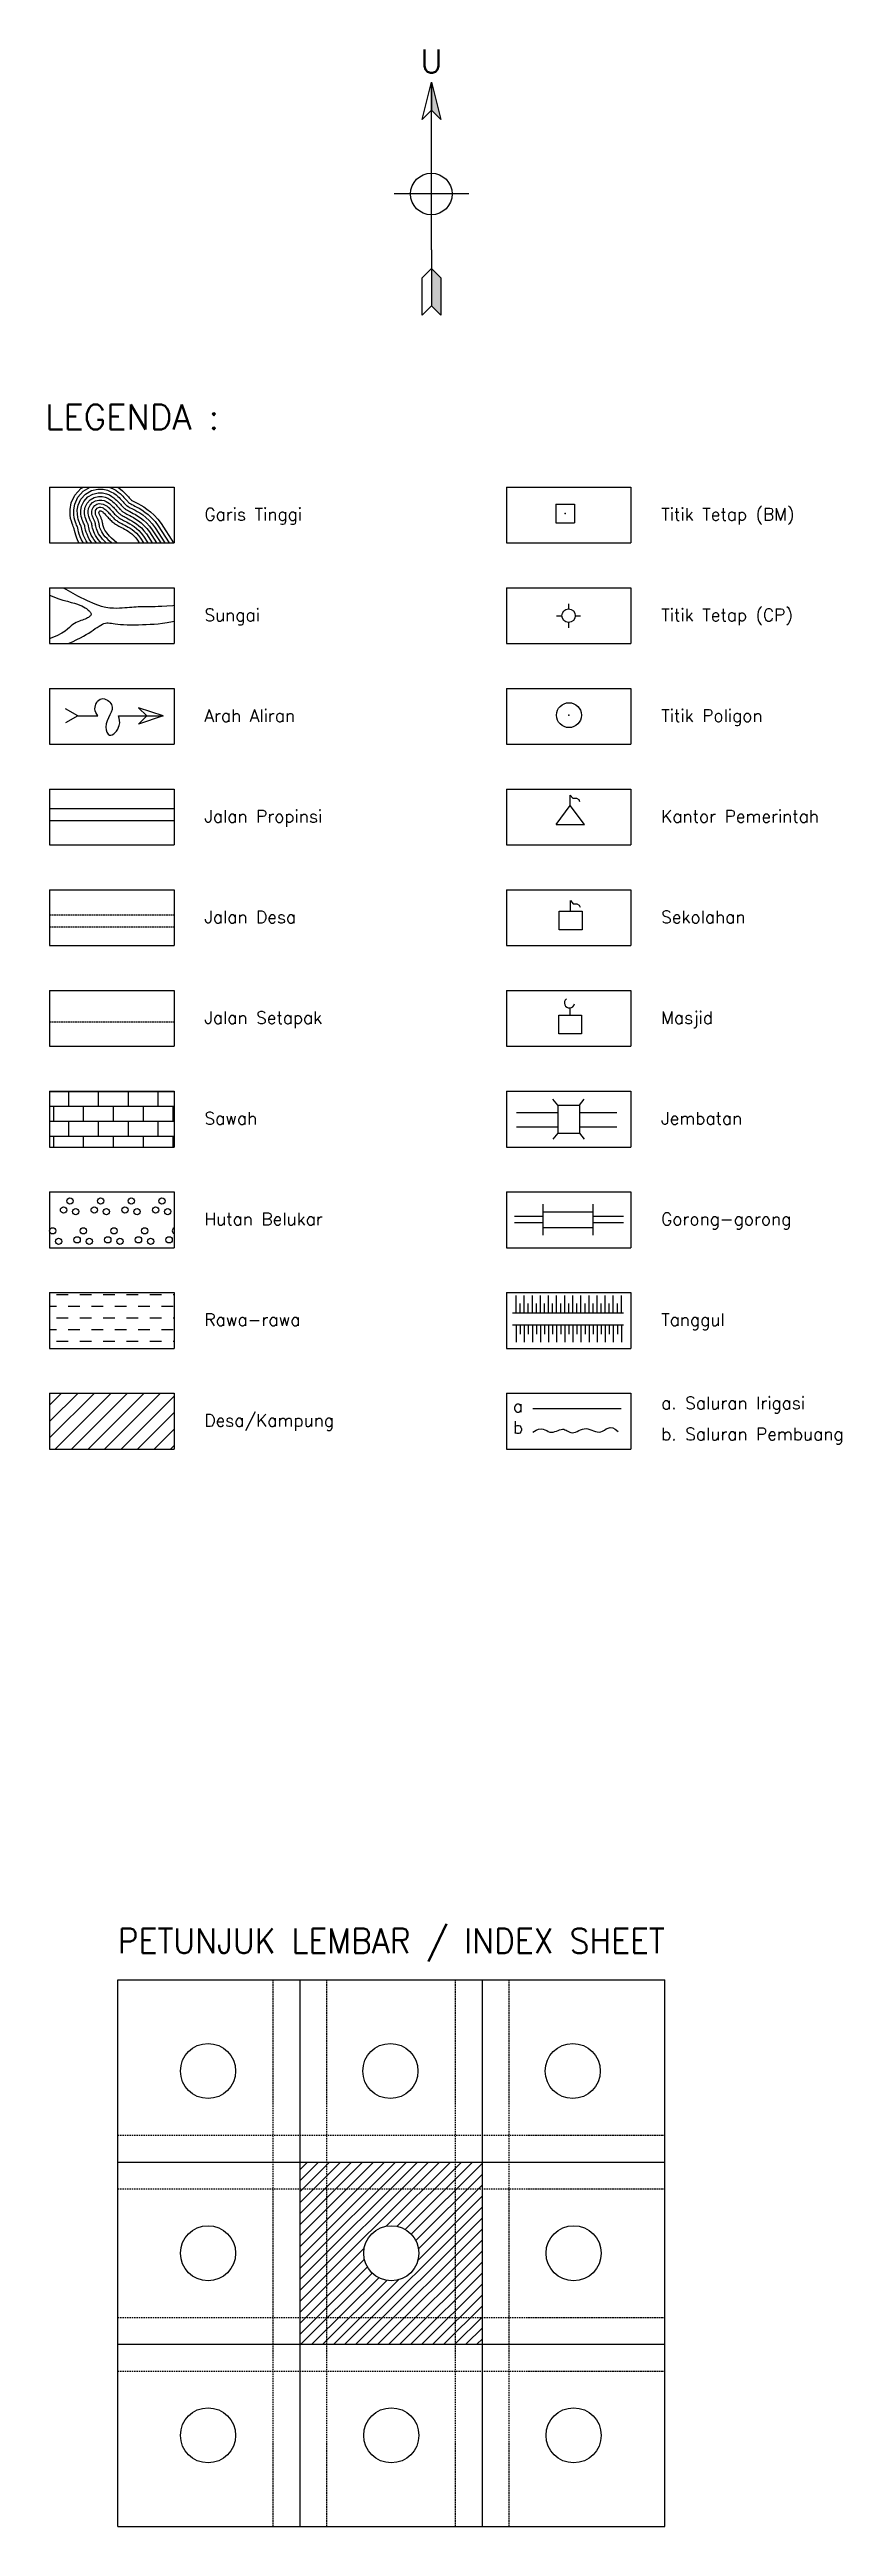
# Model space of a CAD drawing. Header units: metres. Extents: x 511708 to 512549, y 196282 to 196876.
# Drawn here: x 512383 to 512510.3, y 196446.6 to 196845.2 of the extents above; entities that cross this region are included whole.
import ezdxf
from ezdxf.enums import TextEntityAlignment as Align

# ---------------------------------------------------------------- set-up
doc = ezdxf.new("R2010")
doc.units = ezdxf.units.M
doc.header["$MEASUREMENT"] = 0
doc.header["$PDSIZE"] = 0.1
doc.linetypes.add('DASHED2', pattern=[0.375, 0.25, -0.125])
doc.layers.add('KOP', color=7, linetype='CONTINUOUS')
doc.layers.add('LINE', color=7, linetype='CONTINUOUS')
doc.styles.get("Standard").update_dxf_attribs({"font": 'Simplex.shx'})

msp = doc.modelspace()

# ---------------------------------------------------------------- texts
at = {"layer": 'KOP', "color": 5, "linetype": 'Continuous'}
msp.add_text('LEGENDA :', height=4, dxfattribs=at).set_placement((512382.36, 196784.04))
at = {"layer": 'KOP', "color": 3, "linetype": 'Continuous'}
for s, p in [('Titik Tetap (BM)', (512481.34, 196769.38)), ('Garis Tinggi', (512407.92, 196769.38)), ('Sungai', (512407.92, 196753.18)), ('Titik Tetap (CP)', (512481.34, 196753.18)), ('Arah Aliran', (512407.92, 196736.98)), ('Titik Poligon', (512481.34, 196736.98)), ('Jalan Propinsi', (512407.92, 196720.77)), ('Kantor Pemerintah', (512481.34, 196720.77)), ('Jalan Desa', (512407.92, 196704.57)), ('Sekolahan', (512481.34, 196704.57)), ('Jalan Setapak', (512407.92, 196688.37)), ('Masjid', (512481.34, 196688.37)), ('Sawah', (512407.92, 196672.17)), ('Jembatan', (512481.34, 196672.17)), ('Hutan Belukar', (512407.92, 196655.97)), ('Gorong-gorong', (512481.34, 196655.97)), ('Rawa-rawa', (512407.92, 196639.77)), ('Tanggul', (512481.34, 196639.77)), ('a. Saluran Irigasi', (512481.34, 196626.36)), ('Desa/Kampung', (512407.92, 196623.56)), ('b. Saluran Pembuang', (512481.34, 196621.36))]:
    msp.add_text(s, height=2, dxfattribs=at).set_placement(p)
at = {"layer": 'KOP', "color": 2, "linetype": 'Continuous'}
for s, p in [('a', (512457.51, 196625.86)), ('b', (512457.51, 196622.43))]:
    msp.add_text(s, height=2, dxfattribs=at).set_placement(p)
at = {"layer": 'KOP', "color": 5, "linetype": 'Continuous', "width": 0.814307}
msp.add_text('PETUNJUK LEMBAR / INDEX SHEET', height=4, dxfattribs=at).set_placement((512393.99, 196538.81), (512481.93, 196538.81), align=Align.FIT)
at = {"layer": 'LINE', "color": 7, "linetype": 'Continuous'}
msp.add_text('U', height=3.75, dxfattribs=at).set_placement((512444.4, 196841.42), align=Align.CENTER)

# ---------------------------------------------------------------- hatches: boundary and pattern name
at = {"layer": 'KOP', "linetype": 'Continuous'}
h = msp.add_hatch(dxfattribs=at)
h.set_pattern_fill('AR-B816', color=2, scale=0.3, style=0)
h.set_pattern_definition([(0, (561722.9077, 206282.2998), (0, 2.4), []), (90, (561722.9077, 206282.2998), (-2.4, 2.4), [2.4, -2.4])])
h.paths.add_polyline_path([(512403.04, 196668.55), (512403.04, 196677.55), (512383.04, 196677.55), (512383.04, 196668.55)])
h = msp.add_hatch(dxfattribs=at)
h.set_pattern_fill('DASH', color=3, scale=15, style=0)
h.set_pattern_definition([(0, (561722.9077, 206282.2998), (1.875, 1.875), [1.875, -1.875])])
h.paths.add_polyline_path([(512403.04, 196636.15), (512403.04, 196645.15), (512383.04, 196645.15), (512383.04, 196636.15)])
h = msp.add_hatch(dxfattribs=at)
h.set_pattern_fill('ANSI31', color=3, scale=15, style=0)
h.set_pattern_definition([(45, (561722.9077, 206282.2998), (-1.325825215, 1.325825215), [])])
h.paths.add_polyline_path([(512403.04, 196619.95), (512403.04, 196628.95), (512383.04, 196628.95), (512383.04, 196619.95)])
h = msp.add_hatch(dxfattribs=at)
h.set_pattern_fill('ANSI31', color=1, scale=10, style=0)
h.set_pattern_definition([(45, (561707.6366, 206282.2998), (-0.883883476, 0.883883476), [])])
h.paths.add_polyline_path([(512448.3, 196500.88), (512448.3, 196505.2), (512427.62, 196505.2), (512427.62, 196500.88)])
h.paths.add_polyline_path([(512452.62, 196505.2), (512448.3, 196505.2), (512448.3, 196500.88), (512452.62, 196500.88)])
h.paths.add_polyline_path([(512448.3, 196480.2), (512452.62, 196480.2), (512452.62, 196500.88), (512448.3, 196500.88)])
h.paths.add_polyline_path([(512448.3, 196500.88), (512427.62, 196500.88), (512427.62, 196480.2), (512448.3, 196480.2)])
h.paths.add_polyline_path([(512442.39, 196490.54, -1), (512433.53, 196490.54, -1)], flags=16)
h.paths.add_polyline_path([(512427.62, 196480.2), (512427.62, 196475.88), (512448.3, 196475.88), (512448.3, 196480.2)])
h.paths.add_polyline_path([(512448.3, 196480.2), (512448.3, 196475.88), (512452.62, 196475.88), (512452.62, 196480.2)])
h.paths.add_polyline_path([(512427.62, 196480.2), (512423.3, 196480.2), (512423.3, 196475.88), (512427.62, 196475.88)])
h.paths.add_polyline_path([(512427.62, 196500.88), (512423.3, 196500.88), (512423.3, 196480.2), (512427.62, 196480.2)])
h.paths.add_polyline_path([(512423.3, 196505.2), (512423.3, 196500.88), (512427.62, 196500.88), (512427.62, 196505.2)])
h.paths.add_polyline_path([(512435.84, 196488), (512438.79, 196488), (512438.79, 196494), (512435.84, 196494)], flags=8)

# ---------------------------------------------------------------- linework, layer by layer
at = {"layer": 'KOP', "color": 3, "linetype": 'Continuous'}
for p, q in [((512383.04, 196774.76), (512403.04, 196774.76)), ((512383.04, 196774.76), (512383.04, 196765.76)), ((512403.04, 196774.76), (512403.04, 196765.76)), ((512456.46, 196774.76), (512456.46, 196765.76)), ((512456.46, 196774.76), (512476.46, 196774.76)), ((512476.46, 196774.76), (512476.46, 196765.76)), ((512383.04, 196765.76), (512403.04, 196765.76)), ((512456.46, 196765.76), (512476.46, 196765.76)), ((512383.04, 196758.56), (512383.04, 196749.56)), ((512383.04, 196758.56), (512403.04, 196758.56)), ((512403.04, 196758.56), (512403.04, 196749.56)), ((512456.46, 196758.56), (512456.46, 196749.56)), ((512456.46, 196758.56), (512476.46, 196758.56)), ((512466.46, 196755.97), (512466.46, 196755.14)), ((512476.46, 196758.56), (512476.46, 196749.56)), ((512464.52, 196754.06), (512465.38, 196754.06)), ((512466.46, 196752.98), (512466.46, 196752.12)), ((512467.54, 196754.06), (512468.37, 196754.06)), ((512383.04, 196749.56), (512403.04, 196749.56)), ((512456.46, 196749.56), (512476.46, 196749.56)), ((512383.04, 196742.36), (512383.04, 196733.36)), ((512383.04, 196742.36), (512403.04, 196742.36)), ((512403.04, 196742.36), (512403.04, 196733.36)), ((512456.46, 196742.36), (512456.46, 196733.36)), ((512456.46, 196742.36), (512476.46, 196742.36)), ((512476.46, 196742.36), (512476.46, 196733.36)), ((512383.04, 196733.36), (512403.04, 196733.36)), ((512456.46, 196733.36), (512476.46, 196733.36)), ((512383.04, 196726.16), (512383.04, 196717.16)), ((512383.04, 196726.16), (512403.04, 196726.16)), ((512403.04, 196726.16), (512403.04, 196717.16)), ((512456.46, 196726.16), (512456.46, 196717.16)), ((512456.46, 196726.16), (512476.46, 196726.16)), ((512476.46, 196726.16), (512476.46, 196717.16)), ((512383.04, 196717.16), (512403.04, 196717.16)), ((512456.46, 196717.16), (512476.46, 196717.16)), ((512383.04, 196709.96), (512383.04, 196700.96)), ((512383.04, 196709.96), (512403.04, 196709.96)), ((512403.04, 196709.96), (512403.04, 196700.96)), ((512456.46, 196709.96), (512456.46, 196700.96)), ((512456.46, 196709.96), (512476.46, 196709.96)), ((512476.46, 196709.96), (512476.46, 196700.96)), ((512383.04, 196700.96), (512403.04, 196700.96)), ((512456.46, 196700.96), (512476.46, 196700.96)), ((512383.04, 196693.76), (512383.04, 196684.76)), ((512383.04, 196693.76), (512403.04, 196693.76)), ((512403.04, 196693.76), (512403.04, 196684.76)), ((512456.46, 196693.76), (512456.46, 196684.76)), ((512456.46, 196693.76), (512476.46, 196693.76)), ((512476.46, 196693.76), (512476.46, 196684.76)), ((512383.04, 196684.76), (512403.04, 196684.76)), ((512456.46, 196684.76), (512476.46, 196684.76)), ((512383.04, 196677.55), (512383.04, 196668.55)), ((512383.04, 196677.55), (512403.04, 196677.55)), ((512403.04, 196677.55), (512403.04, 196668.55)), ((512456.46, 196677.55), (512456.46, 196668.55)), ((512456.46, 196677.55), (512476.46, 196677.55)), ((512476.46, 196677.55), (512476.46, 196668.55)), ((512383.04, 196668.55), (512403.04, 196668.55)), ((512456.46, 196668.55), (512476.46, 196668.55)), ((512383.04, 196661.35), (512383.04, 196652.35)), ((512383.04, 196661.35), (512403.04, 196661.35)), ((512403.04, 196661.35), (512403.04, 196652.35)), ((512456.46, 196661.35), (512456.46, 196652.35)), ((512456.46, 196661.35), (512476.46, 196661.35)), ((512476.46, 196661.35), (512476.46, 196652.35)), ((512383.04, 196652.35), (512403.04, 196652.35)), ((512456.46, 196652.35), (512476.46, 196652.35)), ((512383.04, 196645.15), (512383.04, 196636.15)), ((512383.04, 196645.15), (512403.04, 196645.15)), ((512403.04, 196645.15), (512403.04, 196636.15)), ((512456.46, 196645.15), (512456.46, 196636.15)), ((512456.46, 196645.15), (512476.46, 196645.15)), ((512476.46, 196645.15), (512476.46, 196636.15)), ((512383.04, 196636.15), (512403.04, 196636.15)), ((512456.46, 196636.15), (512476.46, 196636.15)), ((512383.04, 196628.95), (512383.04, 196619.95)), ((512383.04, 196628.95), (512403.04, 196628.95)), ((512403.04, 196628.95), (512403.04, 196619.95)), ((512456.46, 196628.95), (512456.46, 196619.95)), ((512456.46, 196628.95), (512476.46, 196628.95)), ((512476.46, 196628.95), (512476.46, 196619.95)), ((512460.71, 196626.46), (512474.93, 196626.46)), ((512383.04, 196619.95), (512403.04, 196619.95)), ((512456.46, 196619.95), (512476.46, 196619.95))]:
    msp.add_line(p, q, dxfattribs=at)
at = {"layer": 'KOP', "color": 77, "linetype": 'Continuous'}
for q in [(512385.57, 196739.07), (512385.57, 196736.8), (512390.78, 196737.93)]:
    msp.add_line((512387.58, 196737.93), q, dxfattribs=at)
at = {"layer": 'KOP', "color": 7, "linetype": 'Continuous'}
msp.add_line((512394.12, 196737.93), (512401.3, 196737.93), dxfattribs=at)
at = {"layer": 'KOP', "color": 5, "linetype": 'Continuous'}
for p, q in [((512383.04, 196723.03), (512403.04, 196723.03)), ((512383.04, 196721.08), (512403.04, 196721.08)), ((512393.99, 196446.57), (512393.99, 196534.51)), ((512393.99, 196534.51), (512481.93, 196534.51)), ((512423.3, 196446.57), (512423.3, 196534.51)), ((512452.62, 196446.57), (512452.62, 196534.51)), ((512481.93, 196446.57), (512481.93, 196534.51)), ((512393.99, 196505.2), (512481.93, 196505.2)), ((512393.99, 196475.88), (512481.93, 196475.88)), ((512393.99, 196446.57), (512481.93, 196446.57))]:
    msp.add_line(p, q, dxfattribs=at)
at = {"layer": 'KOP', "color": 3, "linetype": 'DASHED2'}
for p, q in [((512383.04, 196705.94), (512403.04, 196705.94)), ((512383.04, 196703.99), (512403.04, 196703.99)), ((512383.04, 196688.68), (512403.04, 196688.68)), ((512418.99, 196446.57), (512418.99, 196534.51)), ((512427.62, 196446.57), (512427.62, 196534.51)), ((512448.3, 196446.57), (512448.3, 196534.51)), ((512456.93, 196446.57), (512456.93, 196534.51)), ((512393.99, 196509.51), (512481.93, 196509.51)), ((512393.99, 196500.88), (512481.93, 196500.88)), ((512393.99, 196480.2), (512481.93, 196480.2)), ((512393.99, 196471.57), (512481.93, 196471.57))]:
    msp.add_line(p, q, dxfattribs=at)
at = {"layer": 'KOP', "color": 4, "linetype": 'Continuous'}
for p, q in [((512464.71, 196675.28), (512463.94, 196676.23)), ((512468.21, 196675.28), (512468.99, 196676.23)), ((512458.07, 196674.09), (512464.71, 196674.09)), ((512464.71, 196675.28), (512468.21, 196675.28)), ((512464.71, 196675.28), (512464.71, 196670.78)), ((512468.21, 196675.28), (512468.21, 196670.78)), ((512468.21, 196674.09), (512474.23, 196674.09)), ((512458.07, 196671.82), (512464.71, 196671.82)), ((512464.71, 196670.78), (512463.94, 196669.84)), ((512464.71, 196670.78), (512468.21, 196670.78)), ((512468.21, 196671.82), (512474.23, 196671.82)), ((512468.21, 196670.78), (512468.99, 196669.84)), ((512462.3, 196659.35), (512462.3, 196654.35)), ((512462.3, 196658.1), (512470.38, 196658.1)), ((512470.38, 196659.35), (512470.38, 196654.35)), ((512462.3, 196655.6), (512470.38, 196655.6))]:
    msp.add_line(p, q, dxfattribs=at)
at = {"layer": 'KOP', "color": 2, "linetype": 'Continuous'}
for p, q in [((512457.77, 196657.45), (512462.3, 196657.45)), ((512457.77, 196656.4), (512462.3, 196656.4)), ((512470.38, 196657.45), (512475.28, 196657.45)), ((512470.38, 196656.4), (512475.28, 196656.4)), ((512457.47, 196641.89), (512475.28, 196641.89)), ((512457.47, 196639.93), (512475.28, 196639.93))]:
    msp.add_line(p, q, dxfattribs=at)
at = {"layer": 'KOP', "color": 1, "linetype": 'Continuous'}
for p, q in [((512458.03, 196641.89), (512458.03, 196644.66)), ((512459.34, 196641.89), (512459.34, 196644.66)), ((512460.64, 196641.89), (512460.64, 196644.66)), ((512461.94, 196641.89), (512461.94, 196644.66)), ((512463.24, 196641.89), (512463.24, 196644.66)), ((512464.54, 196641.89), (512464.54, 196644.66)), ((512465.84, 196641.89), (512465.84, 196644.66)), ((512467.15, 196641.89), (512467.15, 196644.66)), ((512468.45, 196641.89), (512468.45, 196644.66)), ((512469.75, 196641.89), (512469.75, 196644.66)), ((512471.05, 196641.89), (512471.05, 196644.66)), ((512472.35, 196641.89), (512472.35, 196644.66)), ((512473.65, 196641.89), (512473.65, 196644.66)), ((512474.96, 196641.89), (512474.96, 196644.66)), ((512458.69, 196641.89), (512458.69, 196643.36)), ((512459.99, 196641.89), (512459.99, 196643.36)), ((512461.29, 196641.89), (512461.29, 196643.36)), ((512462.59, 196641.89), (512462.59, 196643.36)), ((512463.89, 196641.89), (512463.89, 196643.36)), ((512465.19, 196641.89), (512465.19, 196643.36)), ((512466.5, 196641.89), (512466.5, 196643.36)), ((512467.8, 196641.89), (512467.8, 196643.36)), ((512469.1, 196641.89), (512469.1, 196643.36)), ((512470.4, 196641.89), (512470.4, 196643.36)), ((512471.7, 196641.89), (512471.7, 196643.36)), ((512473, 196641.89), (512473, 196643.36)), ((512474.3, 196641.89), (512474.3, 196643.36)), ((512458.03, 196639.93), (512458.03, 196637.16)), ((512458.69, 196639.93), (512458.69, 196638.46)), ((512459.34, 196639.93), (512459.34, 196637.16)), ((512459.99, 196639.93), (512459.99, 196638.46)), ((512460.64, 196639.93), (512460.64, 196637.16)), ((512461.29, 196639.93), (512461.29, 196638.46)), ((512461.94, 196639.93), (512461.94, 196637.16)), ((512462.59, 196639.93), (512462.59, 196638.46)), ((512463.24, 196639.93), (512463.24, 196637.16)), ((512463.89, 196639.93), (512463.89, 196638.46)), ((512464.54, 196639.93), (512464.54, 196637.16)), ((512465.19, 196639.93), (512465.19, 196638.46)), ((512465.84, 196639.93), (512465.84, 196637.16)), ((512466.5, 196639.93), (512466.5, 196638.46)), ((512467.15, 196639.93), (512467.15, 196637.16)), ((512467.8, 196639.93), (512467.8, 196638.46)), ((512468.45, 196639.93), (512468.45, 196637.16)), ((512469.1, 196639.93), (512469.1, 196638.46)), ((512469.75, 196639.93), (512469.75, 196637.16)), ((512470.4, 196639.93), (512470.4, 196638.46)), ((512471.05, 196639.93), (512471.05, 196637.16)), ((512471.7, 196639.93), (512471.7, 196638.46)), ((512472.35, 196639.93), (512472.35, 196637.16)), ((512473, 196639.93), (512473, 196638.46)), ((512473.65, 196639.93), (512473.65, 196637.16)), ((512474.3, 196639.93), (512474.3, 196638.46)), ((512474.96, 196639.93), (512474.96, 196637.16))]:
    msp.add_line(p, q, dxfattribs=at)
for points in [[(512387.77, 196765.76), (512387.64, 196766.02), (512387.42, 196766.51), (512387.26, 196766.99), (512387.14, 196767.41), (512387.06, 196767.78), (512387.01, 196768.03), (512387, 196768.06), (512386.93, 196768.21), (512386.85, 196768.4), (512386.75, 196768.63), (512386.64, 196768.91), (512386.53, 196769.26), (512386.42, 196769.71), (512386.34, 196770.31), (512386.33, 196771.13), (512386.52, 196772.21), (512387.09, 196773.43), (512388.08, 196774.53), (512388.48, 196774.76)], [(512388.43, 196765.76), (512388.41, 196765.81), (512388.16, 196766.27), (512387.96, 196766.73), (512387.81, 196767.16), (512387.7, 196767.56), (512387.63, 196767.89), (512387.58, 196768.15), (512387.57, 196768.21), (512387.53, 196768.3), (512387.46, 196768.45), (512387.38, 196768.63), (512387.29, 196768.84), (512387.19, 196769.1), (512387.09, 196769.42), (512386.99, 196769.82), (512386.92, 196770.36), (512386.91, 196771.08), (512387.08, 196772.03), (512387.58, 196773.11), (512388.45, 196774.08), (512389.57, 196774.73), (512389.73, 196774.76)], [(512389.12, 196765.76), (512388.91, 196766.1), (512388.69, 196766.52), (512388.5, 196766.94), (512388.37, 196767.33), (512388.27, 196767.7), (512388.2, 196768), (512388.15, 196768.25), (512388.13, 196768.38), (512388.1, 196768.45), (512388.05, 196768.55), (512387.99, 196768.69), (512387.91, 196768.86), (512387.83, 196769.06), (512387.74, 196769.29), (512387.65, 196769.57), (512387.56, 196769.93), (512387.5, 196770.4), (512387.49, 196771.03), (512387.64, 196771.86), (512388.07, 196772.79), (512388.82, 196773.62), (512389.79, 196774.18), (512390.77, 196774.42), (512391.63, 196774.4), (512392.34, 196774.24), (512392.9, 196774.01), (512393.36, 196773.75), (512393.71, 196773.49), (512393.98, 196773.26), (512394.2, 196773.06), (512394.39, 196772.87), (512394.56, 196772.7), (512394.71, 196772.53), (512394.85, 196772.38), (512394.97, 196772.24), (512395.08, 196772.12), (512395.18, 196772.02), (512395.26, 196771.93), (512395.33, 196771.86), (512395.39, 196771.81), (512395.43, 196771.77), (512395.47, 196771.74), (512395.49, 196771.73), (512395.52, 196771.7), (512395.59, 196771.67), (512395.69, 196771.61), (512395.83, 196771.53), (512396.01, 196771.44), (512396.23, 196771.32), (512396.48, 196771.19), (512396.77, 196771.03), (512397.12, 196770.84), (512397.54, 196770.59), (512398.01, 196770.27), (512398.52, 196769.87), (512399.03, 196769.4), (512399.54, 196768.84), (512400.03, 196768.21), (512401.58, 196765.76)], [(512390.56, 196765.76), (512390.39, 196765.98), (512390.13, 196766.32), (512389.91, 196766.67), (512389.73, 196767.02), (512389.59, 196767.36), (512389.47, 196767.68), (512389.39, 196767.98), (512389.33, 196768.23), (512389.3, 196768.44), (512389.27, 196768.59), (512389.26, 196768.68), (512389.25, 196768.71), (512389.25, 196768.72), (512389.24, 196768.74), (512389.22, 196768.79), (512389.19, 196768.86), (512389.15, 196768.94), (512389.1, 196769.05), (512389.04, 196769.17), (512388.98, 196769.32), (512388.91, 196769.48), (512388.84, 196769.67), (512388.77, 196769.89), (512388.7, 196770.15), (512388.65, 196770.49), (512388.65, 196770.94), (512388.75, 196771.5), (512389.05, 196772.14), (512389.56, 196772.71), (512390.22, 196773.09), (512390.9, 196773.25), (512391.49, 196773.24), (512391.99, 196773.13), (512392.39, 196772.96), (512392.73, 196772.77), (512393, 196772.58), (512393.21, 196772.4), (512393.4, 196772.22), (512393.56, 196772.06), (512393.71, 196771.9), (512393.85, 196771.75), (512393.99, 196771.6), (512394.11, 196771.46), (512394.23, 196771.34), (512394.34, 196771.22), (512394.43, 196771.12), (512394.53, 196771.03), (512394.61, 196770.95), (512394.69, 196770.88), (512394.76, 196770.83), (512394.82, 196770.78), (512394.9, 196770.73), (512395, 196770.67), (512395.12, 196770.59), (512395.28, 196770.51), (512395.47, 196770.41), (512395.69, 196770.29), (512395.94, 196770.16), (512396.22, 196770.02), (512396.54, 196769.84), (512396.91, 196769.61), (512397.33, 196769.33), (512397.77, 196768.99), (512398.21, 196768.58), (512398.65, 196768.1), (512399.08, 196767.54), (512400.2, 196765.76)], [(512391.33, 196765.76), (512391.12, 196766), (512390.85, 196766.33), (512390.61, 196766.65), (512390.42, 196766.96), (512390.26, 196767.27), (512390.13, 196767.57), (512390.03, 196767.85), (512389.95, 196768.12), (512389.9, 196768.35), (512389.87, 196768.54), (512389.84, 196768.69), (512389.83, 196768.79), (512389.82, 196768.84), (512389.81, 196768.87), (512389.8, 196768.91), (512389.78, 196768.96), (512389.75, 196769.02), (512389.72, 196769.1), (512389.67, 196769.19), (512389.62, 196769.29), (512389.57, 196769.41), (512389.51, 196769.55), (512389.45, 196769.69), (512389.39, 196769.86), (512389.33, 196770.04), (512389.27, 196770.26), (512389.23, 196770.54), (512389.23, 196770.89), (512389.31, 196771.33), (512389.54, 196771.82), (512389.93, 196772.26), (512390.44, 196772.55), (512390.96, 196772.67), (512391.42, 196772.66), (512391.81, 196772.57), (512392.14, 196772.44), (512392.41, 196772.28), (512392.64, 196772.12), (512392.83, 196771.96), (512392.99, 196771.81), (512393.15, 196771.65), (512393.29, 196771.5), (512393.43, 196771.35), (512393.56, 196771.21), (512393.68, 196771.07), (512393.8, 196770.94), (512393.92, 196770.82), (512394.02, 196770.71), (512394.12, 196770.61), (512394.22, 196770.52), (512394.31, 196770.44), (512394.4, 196770.37), (512394.49, 196770.3), (512394.59, 196770.24), (512394.7, 196770.17), (512394.84, 196770.09), (512395.01, 196770), (512395.2, 196769.9), (512395.42, 196769.78), (512395.67, 196769.65), (512395.94, 196769.51), (512396.25, 196769.33), (512396.6, 196769.12), (512396.99, 196768.86), (512397.39, 196768.54), (512397.8, 196768.17), (512398.21, 196767.72), (512398.6, 196767.21), (512399.52, 196765.76)], [(512392.14, 196765.76), (512391.85, 196766.06), (512391.56, 196766.38), (512391.31, 196766.69), (512391.1, 196766.98), (512390.92, 196767.25), (512390.78, 196767.52), (512390.67, 196767.78), (512390.58, 196768.03), (512390.52, 196768.26), (512390.47, 196768.46), (512390.44, 196768.64), (512390.42, 196768.78), (512390.4, 196768.89), (512390.38, 196768.97), (512390.36, 196769.03), (512390.34, 196769.1), (512390.32, 196769.17), (512390.28, 196769.25), (512390.24, 196769.34), (512390.2, 196769.44), (512390.15, 196769.54), (512390.1, 196769.65), (512390.04, 196769.78), (512389.99, 196769.91), (512389.93, 196770.05), (512389.89, 196770.2), (512389.84, 196770.37), (512389.81, 196770.58), (512389.81, 196770.84), (512389.87, 196771.15), (512390.03, 196771.49), (512390.3, 196771.8), (512390.65, 196772), (512391.02, 196772.09), (512391.35, 196772.08), (512391.64, 196772.02), (512391.88, 196771.92), (512392.1, 196771.8), (512392.28, 196771.66), (512392.44, 196771.53), (512392.59, 196771.39), (512392.73, 196771.25), (512392.87, 196771.11), (512393, 196770.96), (512393.13, 196770.82), (512393.26, 196770.68), (512393.38, 196770.55), (512393.49, 196770.42), (512393.61, 196770.31), (512393.72, 196770.19), (512393.83, 196770.09), (512393.94, 196770), (512394.05, 196769.91), (512394.16, 196769.83), (512394.27, 196769.75), (512394.41, 196769.67), (512394.56, 196769.58), (512394.74, 196769.49), (512394.93, 196769.38), (512395.15, 196769.27), (512395.39, 196769.14), (512395.66, 196769), (512395.96, 196768.83), (512396.29, 196768.63), (512396.65, 196768.39), (512397.02, 196768.1), (512397.39, 196767.76), (512397.77, 196767.35), (512398.13, 196766.88), (512398.83, 196765.76)], [(512392.58, 196774.76), (512393.16, 196774.53), (512393.67, 196774.24), (512394.07, 196773.95), (512394.37, 196773.7), (512394.6, 196773.48), (512394.8, 196773.28), (512394.98, 196773.09), (512395.14, 196772.92), (512395.27, 196772.77), (512395.4, 196772.64), (512395.51, 196772.52), (512395.6, 196772.42), (512395.67, 196772.34), (512395.73, 196772.28), (512395.78, 196772.24), (512395.81, 196772.21), (512395.82, 196772.2), (512395.82, 196772.2), (512395.84, 196772.19), (512395.88, 196772.17), (512395.97, 196772.12), (512396.1, 196772.04), (512396.28, 196771.95), (512396.5, 196771.84), (512396.75, 196771.7), (512397.05, 196771.54), (512397.41, 196771.34), (512397.85, 196771.08), (512398.35, 196770.74), (512398.89, 196770.32), (512399.44, 196769.81), (512399.99, 196769.22), (512400.51, 196768.54), (512402.26, 196765.76)], [(512393.92, 196774.76), (512393.99, 196774.72), (512394.42, 196774.41), (512394.75, 196774.13), (512395.01, 196773.89), (512395.22, 196773.68), (512395.4, 196773.49), (512395.56, 196773.32), (512395.7, 196773.16), (512395.83, 196773.03), (512395.93, 196772.91), (512396.02, 196772.82), (512396.09, 196772.75), (512396.14, 196772.7), (512396.17, 196772.67), (512396.18, 196772.67), (512396.25, 196772.62), (512396.38, 196772.55), (512396.55, 196772.46), (512396.77, 196772.35), (512397.03, 196772.21), (512397.33, 196772.05), (512397.7, 196771.84), (512398.16, 196771.56), (512398.69, 196771.2), (512399.27, 196770.76), (512399.85, 196770.22), (512400.43, 196769.59), (512400.98, 196768.87), (512402.95, 196765.76)], [(512392.98, 196765.76), (512392.6, 196766.12), (512392.27, 196766.46), (512391.99, 196766.76), (512391.76, 196767.04), (512391.58, 196767.3), (512391.42, 196767.54), (512391.3, 196767.77), (512391.21, 196767.99), (512391.13, 196768.2), (512391.08, 196768.4), (512391.04, 196768.58), (512391.01, 196768.74), (512390.99, 196768.88), (512390.97, 196769), (512390.95, 196769.1), (512390.92, 196769.2), (512390.89, 196769.29), (512390.86, 196769.39), (512390.82, 196769.48), (512390.77, 196769.58), (512390.72, 196769.68), (512390.67, 196769.79), (512390.62, 196769.89), (512390.57, 196770.01), (512390.53, 196770.12), (512390.48, 196770.24), (512390.44, 196770.36), (512390.41, 196770.49), (512390.39, 196770.63), (512390.39, 196770.79), (512390.42, 196770.98), (512390.52, 196771.17), (512390.67, 196771.34), (512390.87, 196771.46), (512391.08, 196771.51), (512391.28, 196771.51), (512391.46, 196771.46), (512391.63, 196771.4), (512391.78, 196771.31), (512391.92, 196771.21), (512392.06, 196771.09), (512392.19, 196770.97), (512392.32, 196770.84), (512392.45, 196770.71), (512392.57, 196770.57), (512392.7, 196770.43), (512392.83, 196770.29), (512392.95, 196770.16), (512393.07, 196770.02), (512393.2, 196769.9), (512393.32, 196769.78), (512393.44, 196769.66), (512393.56, 196769.55), (512393.69, 196769.45), (512393.82, 196769.35), (512393.96, 196769.26), (512394.11, 196769.17), (512394.28, 196769.07), (512394.46, 196768.97), (512394.66, 196768.87), (512394.88, 196768.75), (512395.12, 196768.63), (512395.38, 196768.49), (512395.67, 196768.33), (512395.98, 196768.14), (512396.3, 196767.92), (512396.64, 196767.66), (512396.98, 196767.34), (512397.32, 196766.98), (512397.65, 196766.55), (512398.15, 196765.76)]]:
    msp.add_lwpolyline(points, dxfattribs=at)
at = {"layer": 'KOP', "color": 3, "linetype": 'Continuous'}
for points in [[(512389.82, 196765.76), (512389.65, 196766), (512389.41, 196766.38), (512389.21, 196766.77), (512389.05, 196767.15), (512388.92, 196767.51), (512388.83, 196767.84), (512388.77, 196768.12), (512388.72, 196768.34), (512388.7, 196768.5), (512388.69, 196768.55), (512388.69, 196768.56), (512388.66, 196768.61), (512388.62, 196768.69), (512388.57, 196768.8), (512388.51, 196768.93), (512388.44, 196769.09), (512388.37, 196769.27), (512388.29, 196769.48), (512388.21, 196769.73), (512388.13, 196770.04), (512388.07, 196770.45), (512388.07, 196770.98), (512388.19, 196771.68), (512388.56, 196772.46), (512389.19, 196773.17), (512390, 196773.64), (512390.83, 196773.83), (512391.56, 196773.82), (512392.16, 196773.68), (512392.65, 196773.49), (512393.04, 196773.26), (512393.35, 196773.03), (512393.6, 196772.83), (512393.8, 196772.64), (512393.98, 196772.46), (512394.13, 196772.3), (512394.28, 196772.14), (512394.42, 196771.99), (512394.54, 196771.85), (512394.65, 196771.73), (512394.76, 196771.62), (512394.85, 196771.53), (512394.93, 196771.45), (512395, 196771.38), (512395.06, 196771.33), (512395.11, 196771.29), (512395.16, 196771.25), (512395.21, 196771.22), (512395.29, 196771.17), (512395.41, 196771.1), (512395.56, 196771.02), (512395.74, 196770.92), (512395.96, 196770.81), (512396.21, 196770.68), (512396.49, 196770.52), (512396.83, 196770.34), (512397.23, 196770.1), (512397.67, 196769.8), (512398.14, 196769.43), (512398.62, 196768.99), (512399.1, 196768.47), (512399.55, 196767.88), (512400.89, 196765.76)], [(512393.84, 196765.76), (512393.39, 196766.17), (512393.01, 196766.54), (512392.69, 196766.86), (512392.43, 196767.14), (512392.22, 196767.4), (512392.06, 196767.63), (512391.93, 196767.83), (512391.83, 196768.02), (512391.75, 196768.2), (512391.69, 196768.38), (512391.64, 196768.54), (512391.61, 196768.69), (512391.58, 196768.84), (512391.56, 196768.98), (512391.54, 196769.11), (512391.51, 196769.24), (512391.48, 196769.36), (512391.44, 196769.48), (512391.39, 196769.6), (512391.35, 196769.71), (512391.3, 196769.82), (512391.25, 196769.93), (512391.2, 196770.03), (512391.15, 196770.14), (512391.11, 196770.24), (512391.07, 196770.33), (512391.03, 196770.43), (512391, 196770.51), (512390.98, 196770.6), (512390.97, 196770.67), (512390.97, 196770.74), (512390.98, 196770.8), (512391.01, 196770.85), (512391.04, 196770.89), (512391.09, 196770.91), (512391.14, 196770.93), (512391.21, 196770.93), (512391.29, 196770.91), (512391.37, 196770.87), (512391.47, 196770.82), (512391.57, 196770.75), (512391.67, 196770.66), (512391.79, 196770.55), (512391.9, 196770.44), (512392.02, 196770.31), (512392.15, 196770.18), (512392.27, 196770.04), (512392.4, 196769.9), (512392.53, 196769.76), (512392.65, 196769.63), (512392.78, 196769.49), (512392.91, 196769.36), (512393.05, 196769.23), (512393.19, 196769.11), (512393.34, 196768.99), (512393.49, 196768.88), (512393.65, 196768.77), (512393.82, 196768.67), (512394, 196768.57), (512394.19, 196768.46), (512394.39, 196768.35), (512394.61, 196768.24), (512394.85, 196768.12), (512395.1, 196767.98), (512395.38, 196767.83), (512395.66, 196767.65), (512395.96, 196767.45), (512396.27, 196767.21), (512396.57, 196766.93), (512396.88, 196766.6), (512397.17, 196766.22), (512397.46, 196765.76)], [(512460.73, 196622.65), (512461.23, 196622.99), (512461.65, 196623.17), (512462.03, 196623.22), (512462.36, 196623.17), (512462.66, 196623.06), (512462.94, 196622.92), (512463.2, 196622.78), (512463.46, 196622.69), (512463.72, 196622.66), (512463.98, 196622.69), (512464.25, 196622.76), (512464.51, 196622.85), (512464.76, 196622.96), (512465.01, 196623.05), (512465.25, 196623.12), (512465.47, 196623.15), (512465.68, 196623.13), (512465.88, 196623.06), (512466.07, 196622.97), (512466.25, 196622.86), (512466.44, 196622.75), (512466.64, 196622.66), (512466.84, 196622.59), (512467.06, 196622.58), (512467.3, 196622.61), (512467.55, 196622.69), (512467.82, 196622.8), (512468.1, 196622.92), (512468.39, 196623.04), (512468.68, 196623.14), (512468.98, 196623.21), (512469.28, 196623.23), (512469.58, 196623.19), (512469.88, 196623.11), (512470.18, 196623), (512470.47, 196622.89), (512470.77, 196622.78), (512471.06, 196622.71), (512471.35, 196622.68), (512471.64, 196622.73), (512471.92, 196622.85), (512472.21, 196623.01), (512472.51, 196623.19), (512472.83, 196623.33), (512473.17, 196623.4), (512473.55, 196623.36), (512473.96, 196623.17), (512474.43, 196622.79)]]:
    msp.add_lwpolyline(points, dxfattribs=at)
at = {"layer": 'KOP', "color": 3}
for points in [[(512464.41, 196772.01), (512467.41, 196772.01)], [(512464.41, 196772.01), (512464.41, 196769.01)], [(512467.41, 196772.01), (512467.41, 196769.01)], [(512464.41, 196769.01), (512467.41, 196769.01)], [(512466.72, 196725.2), (512467.12, 196724.68), (512467.71, 196724.68), (512468.1, 196724.48), (512468.23, 196724.16)], [(512466.79, 196708.21), (512467.19, 196707.69), (512467.77, 196707.69), (512468.17, 196707.49), (512468.3, 196707.17)]]:
    msp.add_lwpolyline(points, dxfattribs=at)
at = {"layer": 'KOP', "color": 5, "linetype": 'Continuous'}
for points in [[(512383.04, 196757.36), (512383.47, 196757.18), (512384.38, 196756.85), (512385.19, 196756.58), (512385.89, 196756.37), (512386.5, 196756.2), (512387.04, 196756.05), (512387.5, 196755.91), (512387.89, 196755.77), (512388.23, 196755.62), (512388.51, 196755.48), (512388.75, 196755.34), (512388.95, 196755.21), (512389.12, 196755.08), (512389.26, 196754.95), (512389.37, 196754.84), (512389.48, 196754.73), (512389.56, 196754.64), (512389.63, 196754.55), (512389.68, 196754.47), (512389.71, 196754.38), (512389.72, 196754.31), (512389.7, 196754.23), (512389.67, 196754.14), (512389.6, 196754.06), (512389.52, 196753.97), (512389.41, 196753.88), (512389.27, 196753.78), (512389.12, 196753.69), (512388.95, 196753.6), (512388.75, 196753.51), (512388.54, 196753.42), (512388.31, 196753.34), (512388.07, 196753.26), (512387.82, 196753.17), (512387.56, 196753.06), (512387.3, 196752.94), (512387.03, 196752.8), (512386.77, 196752.63), (512386.51, 196752.42), (512386.24, 196752.18), (512385.94, 196751.9), (512385.53, 196751.58), (512384.98, 196751.23), (512384.22, 196750.84), (512383.21, 196750.42), (512383.04, 196750.36)], [(512385.24, 196758.56), (512385.63, 196758.33), (512387.53, 196757.27), (512389.07, 196756.49), (512390.31, 196755.95), (512391.3, 196755.61), (512392.1, 196755.42), (512392.74, 196755.33), (512393.3, 196755.3), (512393.81, 196755.29), (512394.28, 196755.3), (512394.72, 196755.32), (512395.14, 196755.35), (512395.53, 196755.38), (512395.9, 196755.41), (512396.25, 196755.44), (512396.59, 196755.47), (512396.93, 196755.49), (512397.25, 196755.51), (512397.57, 196755.52), (512397.88, 196755.53), (512398.18, 196755.53), (512398.48, 196755.53), (512398.76, 196755.54), (512399.04, 196755.54), (512399.33, 196755.54), (512399.64, 196755.54), (512400.01, 196755.55), (512400.49, 196755.57), (512401.1, 196755.6), (512401.88, 196755.65), (512402.87, 196755.72), (512403.04, 196755.73)], [(512386.04, 196749.56), (512386.72, 196749.87), (512387.41, 196750.21), (512388, 196750.5), (512388.5, 196750.77), (512388.94, 196751.02), (512389.33, 196751.26), (512389.7, 196751.5), (512390.05, 196751.74), (512390.38, 196751.97), (512390.7, 196752.18), (512390.99, 196752.38), (512391.27, 196752.55), (512391.54, 196752.69), (512391.78, 196752.79), (512392.01, 196752.86), (512392.23, 196752.89), (512392.46, 196752.89), (512392.7, 196752.87), (512392.96, 196752.83), (512393.25, 196752.78), (512393.59, 196752.73), (512393.98, 196752.68), (512394.44, 196752.65), (512394.94, 196752.62), (512395.49, 196752.6), (512396.08, 196752.59), (512396.69, 196752.59), (512397.32, 196752.6), (512397.95, 196752.62), (512398.58, 196752.64), (512399.21, 196752.67), (512399.84, 196752.71), (512400.5, 196752.77), (512401.2, 196752.85), (512401.96, 196752.96), (512402.79, 196753.1), (512403.04, 196753.15)]]:
    msp.add_lwpolyline(points, dxfattribs=at)
at = {"layer": 'KOP', "color": 77, "linetype": 'Continuous'}
for points in [[(512401.3, 196737.93), (512397.34, 196739.25), (512398.66, 196737.93)], [(512401.3, 196737.93), (512397.34, 196736.62), (512398.66, 196737.93)]]:
    msp.add_lwpolyline(points, dxfattribs=at)
at = {"layer": 'KOP', "color": 1}
for points in [[(512466.72, 196723.5), (512466.72, 196725.2)], [(512464.44, 196720.44), (512466.72, 196723.5)], [(512464.44, 196720.44), (512469.01, 196720.44)], [(512469.01, 196720.44), (512466.72, 196723.5)], [(512466.79, 196706.52), (512466.79, 196708.21)], [(512466.72, 196689.77), (512466.72, 196690.9)]]:
    msp.add_lwpolyline(points, dxfattribs=at)
at = {"layer": 'KOP', "color": 2}
for points in [[(512464.96, 196706.52), (512468.63, 196706.52), (512468.63, 196703.5), (512464.96, 196703.5)], [(512464.89, 196689.77), (512468.56, 196689.77), (512468.56, 196686.75), (512464.89, 196686.75)]]:
    msp.add_lwpolyline(points, close=True, dxfattribs=at)
at = {"layer": 'KOP', "color": 3, "linetype": 'Continuous'}
for centre, radius in [((512466.46, 196754.06), 1.08), ((512408.5, 196519.86), 4.43), ((512437.81, 196519.86), 4.43), ((512467.13, 196519.86), 4.43), ((512408.5, 196490.54), 4.43), ((512437.96, 196490.54), 4.43), ((512467.27, 196490.54), 4.43), ((512408.5, 196461.23), 4.43), ((512437.96, 196461.23), 4.43), ((512467.27, 196461.23), 4.43)]:
    msp.add_circle(centre, radius, dxfattribs=at)
at = {"layer": 'KOP', "color": 3}
msp.add_circle((512466.52, 196738.05), 2, dxfattribs=at)
at = {"layer": 'KOP', "color": 71}
for centre in [(512386.3, 196659.87), (512391.23, 196659.87), (512396.16, 196659.87), (512401.09, 196659.87), (512385.28, 196658.41), (512387.24, 196658.16), (512390.21, 196658.41), (512392.17, 196658.16), (512395.14, 196658.41), (512397.1, 196658.16), (512383.54, 196655.07), (512384.49, 196653.36), (512387.46, 196653.62), (512388.47, 196655.07), (512389.42, 196653.36), (512392.39, 196653.62), (512393.4, 196655.07), (512394.35, 196653.36), (512397.32, 196653.62), (512398.33, 196655.07), (512399.28, 196653.36), (512402.25, 196653.62)]:
    msp.add_circle(centre, 0.505, dxfattribs=at)
at = {"layer": 'KOP', "color": 1}
for centre in [(512400.07, 196658.41), (512402.03, 196658.16)]:
    msp.add_circle(centre, 0.505, dxfattribs=at)
at = {"layer": 'KOP', "color": 2}
msp.add_arc((512466.6, 196691.75), 0.823, 127.3725, 348.6802, dxfattribs=at)
at = {"layer": 'KOP', "color": 71}
msp.add_arc((512403.26, 196655.07), 0.505, 115.9802, 244.0198, dxfattribs=at)
at = {"layer": 'KOP', "color": 77, "linetype": 'Continuous'}
msp.add_spline([(512390.78, 196737.93), (512390.33, 196739.07), (512391.37, 196740.69), (512393.01, 196739.75), (512392.07, 196736.12), (512392.66, 196734.83), (512394.24, 196736.41), (512394.12, 196737.93)], degree=3, dxfattribs=at)
at = {"layer": 'KOP', "color": 6}
msp.add_point((512465.91, 196770.51), dxfattribs=at)
at = {"layer": 'KOP', "color": 5}
msp.add_point((512466.52, 196738.05), dxfattribs=at)
at = {"layer": 'KOP', "color": 5, "linetype": 'Continuous'}
for p in [(512393.99, 196505.2), (512393.99, 196475.88), (512423.3, 196446.57), (512452.62, 196446.57)]:
    msp.add_point(p, dxfattribs=at)
at = {"layer": 'LINE', "color": 7, "linetype": 'Continuous'}
for p, q in [((512442.9, 196833.92), (512444.4, 196839.92)), ((512444.4, 196839.92), (512445.9, 196833.92)), ((512444.4, 196839.92), (512444.4, 196835.42)), ((512444.4, 196812.92), (512444.4, 196839.92)), ((512444.4, 196835.42), (512442.9, 196833.92)), ((512445.9, 196833.92), (512444.4, 196835.42)), ((512450.4, 196821.92), (512438.4, 196821.92)), ((512444.4, 196812.92), (512444.4, 196803.92)), ((512442.9, 196808.42), (512444.4, 196809.92)), ((512442.9, 196802.42), (512442.9, 196808.42)), ((512444.4, 196809.92), (512445.9, 196808.42)), ((512445.9, 196808.42), (512445.9, 196802.42)), ((512444.4, 196803.92), (512442.9, 196802.42)), ((512445.9, 196802.42), (512444.4, 196803.92))]:
    msp.add_line(p, q, dxfattribs=at)
msp.add_circle((512444.4, 196821.92), 3.35, dxfattribs=at)
for points in [[(512445.9, 196833.92), (512444.4, 196835.42), (512444.4, 196839.92)], [(512445.9, 196802.42), (512444.4, 196803.92), (512445.9, 196808.42), (512444.4, 196809.92)]]:
    msp.add_solid(points, dxfattribs=at)

msp.set_redraw_order([(e.dxf.handle, doc.entitydb.next_handle()) for e in msp.query("TEXT MTEXT ATTDEF DIMENSION ARC_DIMENSION")])  # texts and dimensions are drawn at this point

doc.saveas('drawing.dxf')
